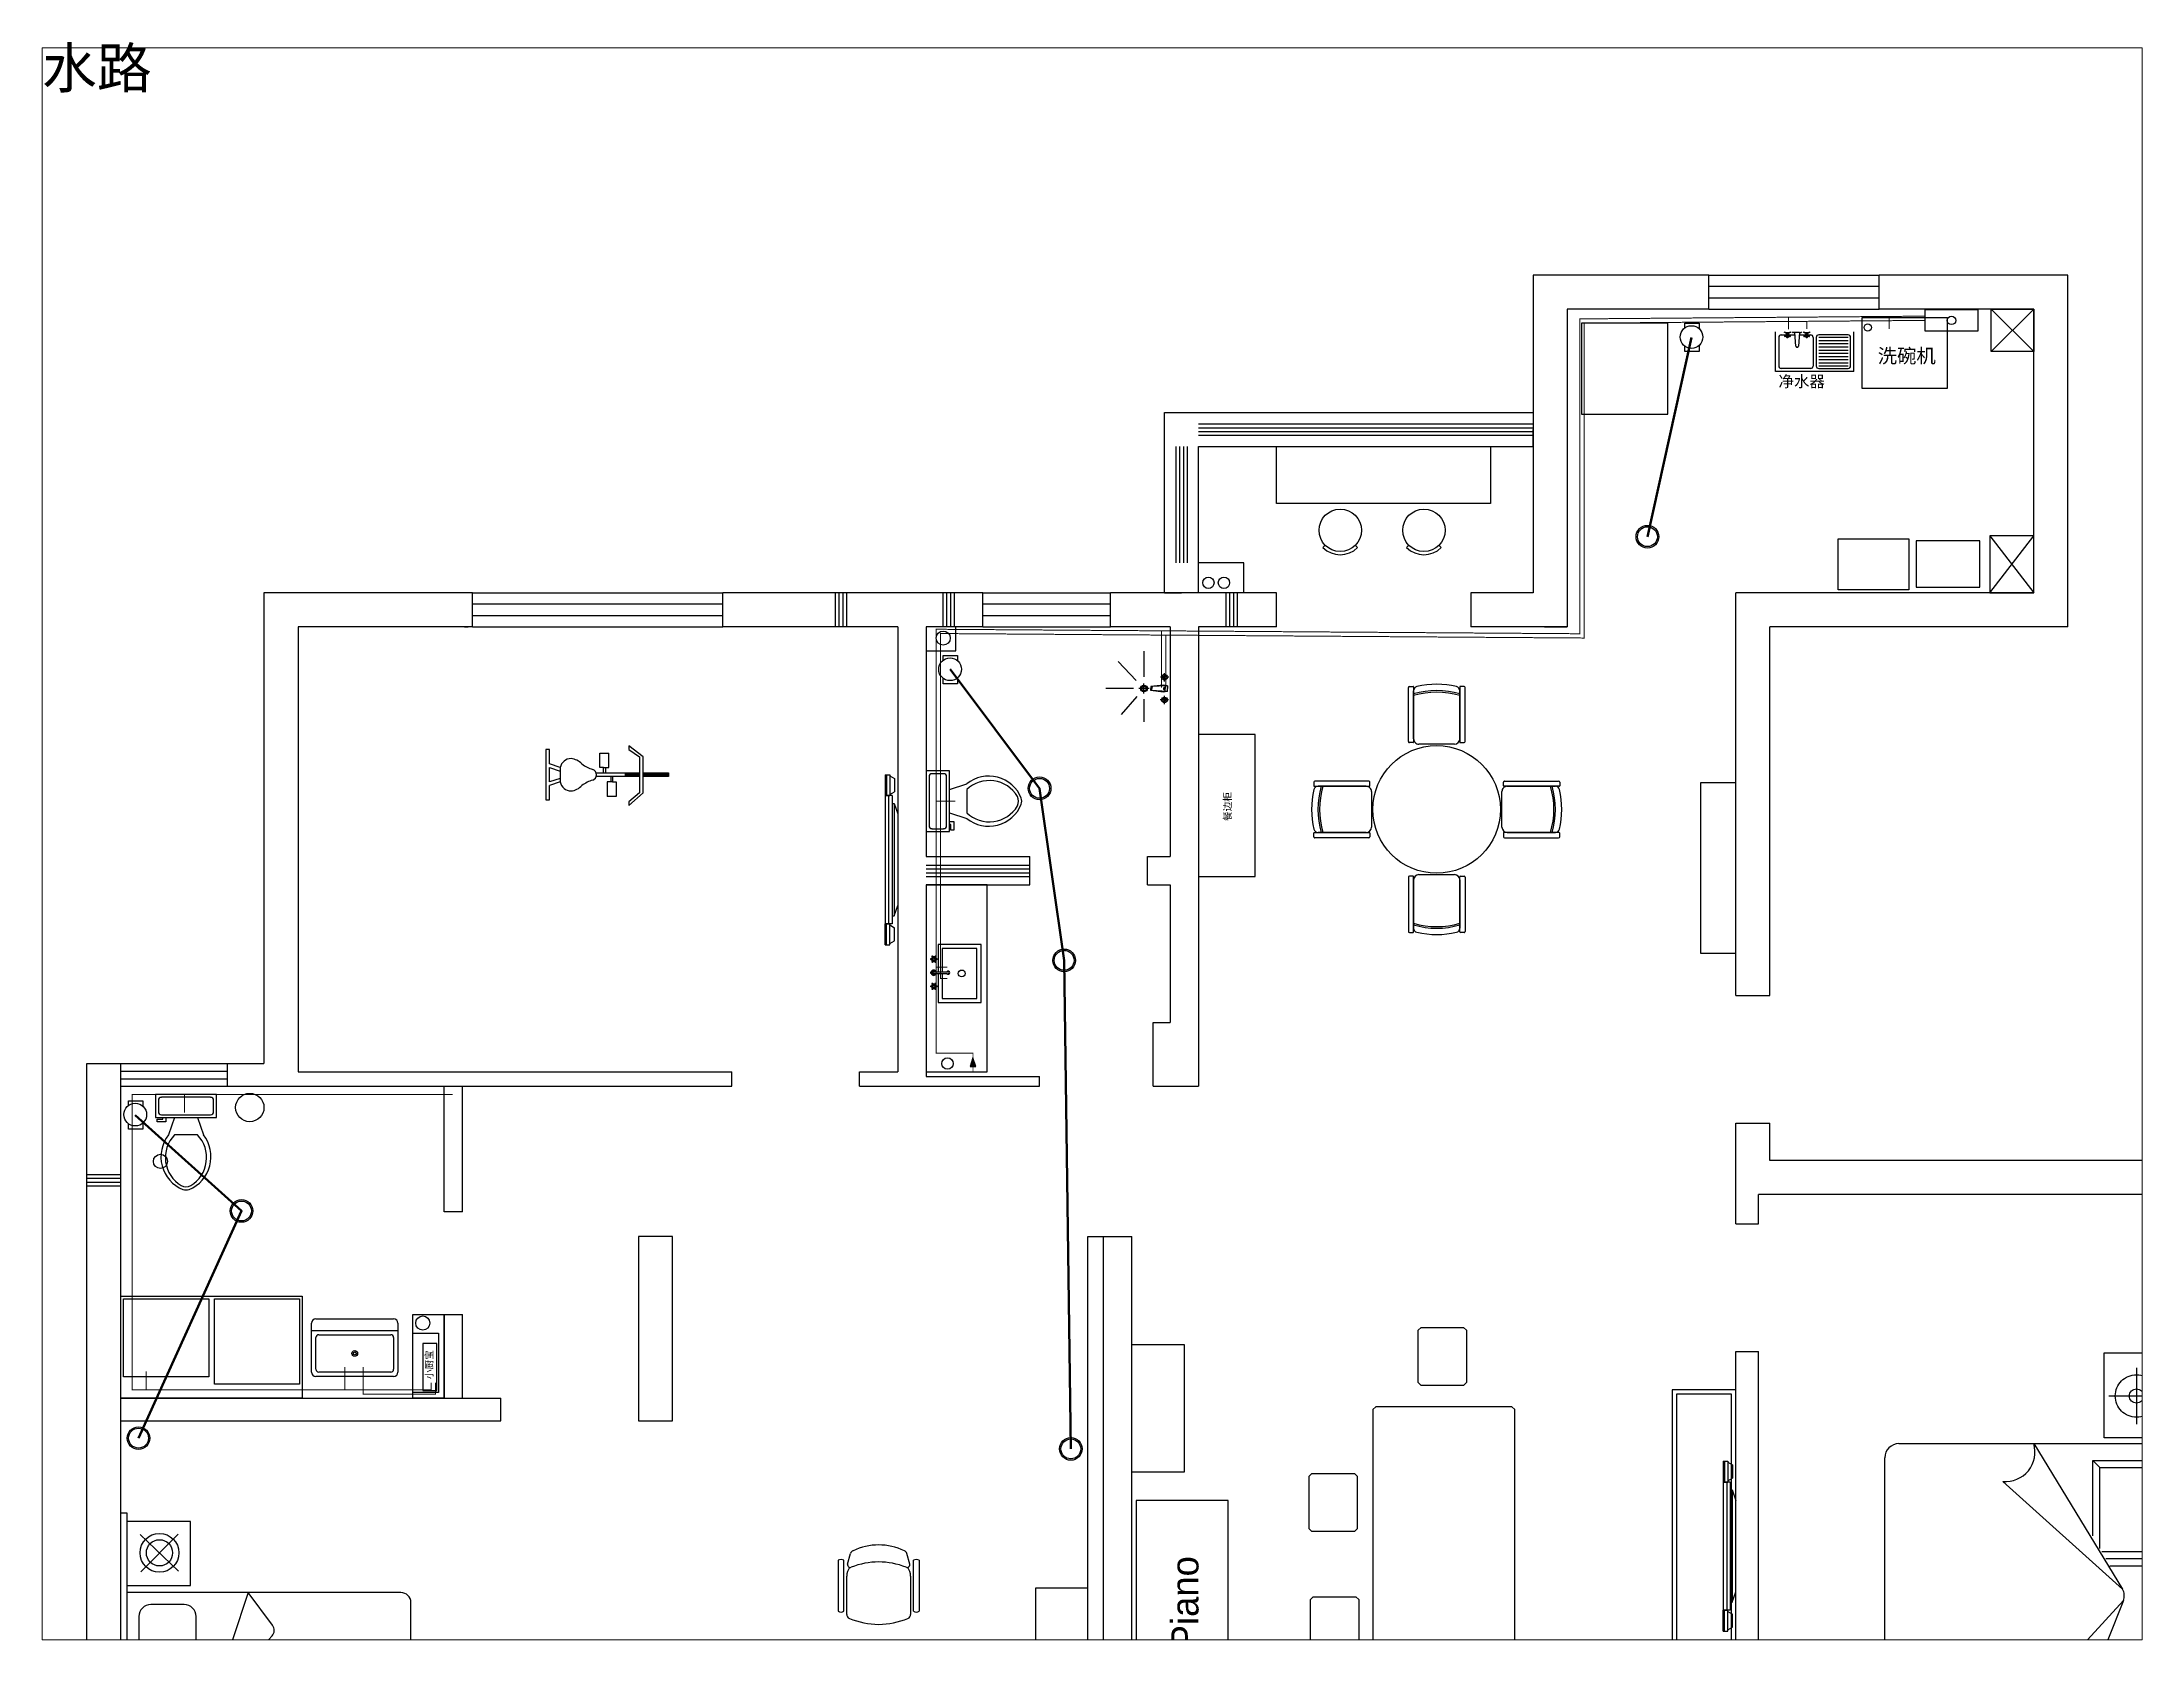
# Paper-space layout 'water supply' of a CAD drawing. Header units: millimetres. Extents: x 0 to 261, y 0 to 199.
# The model-space entities are those that its viewports show. They can reach past a viewport. Long polylines and large blocks are cut down to what shows.
import ezdxf

# ---------------------------------------------------------------- set-up
doc = ezdxf.new("R2010")
doc.units = ezdxf.units.MM
for name, pattern in [('ACAD_ISO03W100', [30, 12, -18]), ('DASHED2', [0.25, 0.125, -0.125]), ('PHANTOM2', [1.25, 0.625, -0.125, 0.125, -0.125, 0.125, -0.125])]:
    doc.linetypes.add(name, pattern=pattern)
for name, color, linetype in [('air supply', 3, 'Continuous'), ('blocks', 253, 'Continuous'), ('dim', 7, 'Continuous'), ('new wall', 90, 'Continuous'), ('strong current', 1, 'Continuous'), ('wall', 7, 'Continuous'), ('water supply', 7, 'Continuous'), ('windows', 140, 'Continuous')]:
    doc.layers.add(name, color=color, linetype=linetype)
doc.styles.get("Standard").update_dxf_attribs({"font": 'Heiti SC.ttf'})
doc.styles.add('汉字', font='', dxfattribs={"width": 0.65, "height": 75})
doc.styles.get('汉字').set_extended_font_data('FangSong_GB2312')
doc.linetypes.add('ZIGZAG', pattern='A,0.00254,-5.08,[131,ltypeshp.shx,S=5.08,R=0,X=-5.08,Y=0],-10.16,[131,ltypeshp.shx,S=5.08,R=180,X=5.08,Y=0],-5.08', length=20.32254)

psp = doc.layouts.new('water supply')

# ---------------------------------------------------------------- texts
at = {"layer": 'wall', "transparency": 33554687, "insert": (0.13, 198.14), "char_height": 5, "attachment_point": 1}
psp.add_mtext_dynamic_manual_height_columns('水路', width=78.423, gutter_width=500, heights=[0], dxfattribs=at)

msp = doc.modelspace()

# ---------------------------------------------------------------- texts
at = {"layer": 'blocks'}
for s, height, p in [('洗碗机', 100, (13550, 14190)), ('净水器', 80, (12850, 14020))]:
    msp.add_text(s, height=height, dxfattribs=at).set_placement(p)
at = {"layer": 'blocks', "ltscale": 8, "insert": (8940, 10960), "char_height": 50, "attachment_point": 1, "rotation": 90}
msp.add_mtext_dynamic_manual_height_columns('餐边柜', width=310, gutter_width=250, heights=[0], dxfattribs=at)
at = {"layer": 'blocks', "ltscale": 4, "insert": (3310, 7025), "char_height": 50, "attachment_point": 1, "rotation": 90}
msp.add_mtext_dynamic_manual_height_columns('小厨宝', width=200, gutter_width=250, heights=[0], dxfattribs=at)

# ---------------------------------------------------------------- blocks, each defined once
blk = doc.blocks.new('跑步机')
at = {"linetype": 'Continuous'}
for p, q in [((-0.75, 10), (-0.75, 17)), ((-0.75, 17), (0.25, 17)), ((-0.5, 17), (-0.5, 9.9929)), ((-0.25, 10), (-0.25, 17)), ((0, 17), (0, 9.9929)), ((0.25, 17), (0.25, 10)), ((-5.25, 10), (-8.25, 6)), ((-8.25, 6), (-7.25, 6)), ((-7.25, 6), (-5.25, 9)), ((-0.75, 10), (-5.25, 10)), ((-5.25, 9), (4.75, 9)), ((4.75, 10), (-0.75, 10)), ((-0.75, 5), (-0.75, 9)), ((-0.5, 8.9396), (-0.5, 5)), ((-0.25, 5), (-0.25, 9)), ((0, 8.9396), (0, 5)), ((0.25, 9), (0.25, 5)), ((8.25, 6), (4.75, 10)), ((4.75, 9), (7.25, 6)), ((7.25, 6), (8.25, 6)), ((-6.25, -2), (-6.25, 0.5)), ((-2.25, 0.5), (-6.25, 0.5)), ((-2.25, -0.5), (-2.25, 0.5)), ((-0.75, -3.0635), (-0.75, 5)), ((-0.75, 5), (0.25, 5)), ((0.25, 5), (0.25, -3.0635)), ((0.25, 1.5), (1.75, 1.5)), ((0.25, 1), (1.75, 1)), ((1.75, 2.5), (5.75, 2.5)), ((1.75, 1.5), (1.75, 2.5)), ((1.75, 1.5), (1.75, 0)), ((1.75, 0), (5.75, 0)), ((5.75, 2.5), (5.75, 0)), ((-2.25, -2), (-6.25, -2)), ((-2.25, -0.5), (-0.75, -0.5)), ((-2.25, -1), (-2.25, -0.5)), ((-2.25, -1), (-2.25, -2)), ((-0.75, -1), (-2.25, -1)), ((-7.25, -16), (-7.25, -17)), ((-4.75, -16), (-7.25, -16)), ((-7.25, -17), (6.75, -17)), ((-3.25, -16), (-4.75, -16)), ((-2.25, -13), (-3.25, -16)), ((-2.25, -16), (-1.25, -13)), ((-2.25, -13), (1.75, -13)), ((1.75, -16), (-2.25, -16)), ((0.75, -13), (1.75, -16)), ((1.75, -13), (2.75, -16)), ((6.75, -16), (2.75, -16)), ((6.75, -17), (6.75, -16))]:
    blk.add_line(p, q, dxfattribs=at)
for centre, radius, start, end in [((-9.6692, -1.9154), 8.1889, 321.6175, 345.2525), ((-0.25, -4.625), 1.625, 22.61987, 157.3801), ((9.1691, -1.9154), 8.1889, 194.7476, 218.3825), ((0.1685, -10.5843), 4.9531, 133.6443, 173.2256), ((-1.7006, -10.0005), 3.0494, 179.9906, 259.6205), ((1.2006, -10.0005), 3.0494, 280.3795, 0.0093894), ((-0.6686, -10.5843), 4.9531, 6.774486, 46.35562)]:
    blk.add_arc(centre, radius, start, end, dxfattribs=at)
blk = doc.blocks.new('洗涤槽 - 单槽 - 30 英寸 (俯视)')
blk.add_line((-15, -3.999996), (15, -3.999996))
for points in [[(-13.5, 0), (13.5, 0)], [(-15, -18.499996), (-15, -1.5)], [(-13.5, -17.499996), (-13.5, -6.499996)], [(-12.5, -5.499996), (12.5, -5.499996)], [(13.5, -6.499996), (13.5, -17.499996)], [(15, -1.5), (15, -18.499996)], [(13.5, -19.999996), (-13.5, -19.999996)], [(12.5, -18.499996), (-12.5, -18.499996)]]:
    blk.add_lwpolyline(points)
for radius in [1, 0.5]:
    blk.add_circle((0, -11.999996), radius)
for centre, radius, start, end in [((-13.5, -1.5), 1.5, 90, 180), ((-12.5, -6.499996), 1, 90, 180), ((12.5, -6.499996), 1, 0, 90), ((13.5, -1.5), 1.5, 0, 90), ((-13.5, -18.499996), 1.5, 180, 270), ((-12.5, -17.499996), 1, 180, 270), ((12.5, -17.499996), 1, 270, 0), ((13.5, -18.499996), 1.5, 270, 0)]:
    blk.add_arc(centre, radius, start, end)
blk = doc.blocks.new('马桶 - (俯视)')
for p, q in [((9.5, -6), (9.5, -2)), ((-10, -8.5), (-8, -8.5)), ((-10, -9.5), (-10, -8.5)), ((-7, -9.5), (-10, -9.5)), ((-8, -8.5), (-8, -8)), ((-7, -8), (-7, -9.5)), ((-4, -8), (-6, -14)), ((4, -14), (-4, -14)), ((4, -8), (6, -14))]:
    blk.add_line(p, q)
blk.add_lwpolyline([(10.5, -8), (10.5, 0), (-10.5, 0), (-10.5, -8)], close=True)
for points in [[(-9.5, -2), (-9.5, -6)], [(8.5, -1), (-8.5, -1)], [(-8.5, -7), (8.5, -7)]]:
    blk.add_lwpolyline(points)
for centre, radius, start, end in [((-8.62, -1.88), 0.884, 81.8699, 188.1301), ((-8.62, -6.12), 0.884, 171.8699, 278.1301), ((8.62, -1.88), 0.884, 351.8699, 98.1301), ((8.62, -6.12), 0.884, 261.8699, 8.1301), ((3.52, -21.58), 12.17, 141.46911, 247.97143), ((4.2, -21.82), 11.33, 136.36773, 238.94682), ((-3.52, -21.58), 12.17, 292.02843, 38.53071), ((-4.2, -21.82), 11.33, 301.05301, 43.63209), ((0, -27.88), 4, 245.73182, 294.26817), ((0, -29), 4, 254.86053, 285.13947)]:
    blk.add_arc(centre, radius, start, end)
blk = doc.blocks.new('piano')
at = {"layer": 'blocks'}
blk.add_lwpolyline([(0, 0), (1500, 0), (1500, 650), (0, 650)], close=True, dxfattribs=at)
blk.add_text('Piano', height=192, dxfattribs=at).set_placement((450, 210))
blk = doc.blocks.new('18x20 bed')
for p, q in [((0, -43), (0, 0)), ((2920, -45), (2920, 0)), ((0, -43), (2920, -45)), ((510, -43), (60, -43)), ((60, -43), (60, -493)), ((157, -141), (422, -406)), ((160, -408), (420, -138)), ((510, -493), (510, -43)), ((560, -43), (560, -1973)), ((1332, -128), (755, -128)), ((2191, -128), (1613, -128)), ((2360, -1976), (2360, -46)), ((2410, -43), (2410, -493)), ((2507, -141), (2772, -406)), ((2510, -408), (2770, -138)), ((2860, -493), (2860, -43)), ((671, -212), (671, -447)), ((1416, -447), (1416, -212)), ((1529, -212), (1529, -447)), ((2275, -447), (2275, -212)), ((60, -493), (510, -493)), ((755, -531), (1332, -531)), ((1613, -531), (2191, -531)), ((2410, -493), (2860, -493)), ((560, -898), (1344, -643)), ((1336, -655), (866, -1067)), ((1568, -640), (1375, -640)), ((1568, -640), (2054, -1067)), ((2360, -898), (1568, -640)), ((791, -1070), (560, -898)), ((2129, -1070), (2360, -898)), ((630, -2043), (2290, -2046))]:
    blk.add_line(p, q)
for centre, radius in [((290, -273), 137), ((2640, -273), 137), ((290, -273), 92.5), ((2640, -273), 92.5)]:
    blk.add_circle(centre, radius)
for centre, radius, start, end in [((755, -212), 84, 90, 180), ((1332, -212), 84, 0, 90), ((1613, -212), 84, 90, 180), ((2191, -212), 84, 0, 90), ((755, -447), 84, 180, 270), ((1332, -447), 84, 270, 0), ((1613, -447), 84, 180, 270), ((2191, -447), 84, 270, 0), ((1375, -700), 60, 90, 131.3042), ((1362, -700), 60, 90, 108.034), ((827, -1022), 60, 233.2421, 311.3042), ((2094, -1022), 60, 228.6958, 306.7579), ((630, -1973), 70, 180, 270), ((2290, -1976), 70, 270, 0)]:
    blk.add_arc(centre, radius, start, end)
blk = doc.blocks.new('A$C44EF7260')
for p, q in [((0, 1.998), (0.6, 1.998)), ((0, 1.548), (0, 1.998)), ((0.304, 1.579), (0.304, 1.971)), ((0.6, 1.998), (0.6, 1.548)), ((0.64, 2), (2.24, 2)), ((0.64, 0.1), (0.64, 2)), ((0.64, 1.95), (2.24, 1.95)), ((2.24, 2), (2.24, 0.1)), ((3.476, 1.998), (2.276, 1.998)), ((2.276, 1.998), (2.276, 1.398)), ((2.45, 1.671), (2.45, 1.985)), ((3.476, 1.398), (3.476, 1.998)), ((0.759, 1.884), (2.147, 1.884)), ((0.759, 1.884), (0.809, 1.834)), ((0.759, 1.467), (0.759, 1.884)), ((0.809, 1.834), (1.403, 1.834)), ((0.809, 1.517), (0.809, 1.834)), ((1.403, 1.834), (1.453, 1.884)), ((1.403, 1.834), (1.403, 1.53)), ((1.453, 1.884), (1.503, 1.834)), ((1.453, 1.884), (1.453, 1.558)), ((1.503, 1.834), (1.503, 1.586)), ((1.503, 1.834), (2.097, 1.834)), ((2.097, 1.834), (2.147, 1.884)), ((2.097, 1.834), (2.097, 1.535)), ((2.147, 1.884), (2.147, 1.519)), ((2.609, 1.828), (2.291, 1.828)), ((0.106, 1.775), (0.503, 1.775)), ((0.64, 1.05), (1.666, 1.676)), ((0.906, 0.833), (1.666, 1.676)), ((1.746, 1.684), (2.246, 1.486)), ((1.746, 1.684), (2.06, 1.397)), ((0.6, 1.548), (0, 1.548)), ((0.809, 1.517), (0.759, 1.467)), ((1.38, 1.517), (0.809, 1.517)), ((1.29, 1.467), (0.759, 1.467)), ((2.276, 1.398), (3.476, 1.398)), ((3.017, 1.352), (3.118, 1.091)), ((2.619, 1.162), (2.759, 0.919)), ((0.907, 0.845), (0.919, 0.845)), ((2.14, 0), (0.74, 0))]:
    blk.add_line(p, q)
for centre, radius in [((2.45, 1.828), 0.12), ((0.304, 1.775), 0.15), ((0.304, 1.775), 0.05), ((2.45, 1.828), 0.04)]:
    blk.add_circle(centre, radius)
for centre, radius, start, end in [((1.715, 1.589), 0.1, 71.7215, 119.0799), ((2.226, 1.289), 0.198, 84.1725, 146.9889), ((3.157, 0.547), 0.85, 102.6739, 128.3957), ((2.979, 1.337), 0.04, 21.3259, 102.6739), ((2.654, 1.182), 0.04, 128.3957, 209.9042), ((0.7, 0.852), 0.207, 354.6422, 106.9775), ((2.677, 1.551), 0.663, 280.7977, 310.4324), ((3.081, 1.077), 0.04, 310.4324, 21.3259), ((2.794, 0.939), 0.04, 209.9042, 280.7977), ((2.677, 1.551), 0.693, 280.6958, 310.5343), ((2.677, 1.551), 0.743, 281.5789, 309.6512), ((3.147, 1.002), 0.03, 70.2086, 130.5343), ((3.126, 1.01), 0.04, 309.6512, 20.6936), ((3.154, 1.02), 0.01, 20.6936, 70.2086), ((2.792, 0.847), 0.01, 161.0215, 210.5365), ((2.811, 0.841), 0.03, 100.6958, 161.0215), ((2.818, 0.862), 0.04, 210.5365, 281.5789), ((0.74, 0.1), 0.1, 180, 270), ((2.14, 0.1), 0.1, 270, 0)]:
    blk.add_arc(centre, radius, start, end)
blk = doc.blocks.new('*T290')
at = {"layer": 'dim', "color": 0, "linetype": 'ByBlock', "lineweight": -2, "ltscale": 8, "transparency": 16777216}
for p, q in [((0, 0), (760, 0)), ((0, 0), (0, -456)), ((760, 0), (760, -456)), ((0, -132), (760, -132)), ((380, -132), (380, -456)), ((0, -240), (760, -240)), ((0, -348), (760, -348)), ((0, -456), (760, -456))]:
    blk.add_line(p, q, dxfattribs=at)
at = {"layer": 'dim', "color": 0, "ltscale": 8, "transparency": 16777216}
for s, insert, char_height, width, attachment_point in [('window', (380, -66), 72, 724, 5), ('top', (190, -186), 54, 344, 5), ('290', (742, -150), 54, 344, 3), ('bottom', (190, -366), 54, 344, 2), ('900', (742, -366), 54, 344, 3)]:
    blk.add_mtext(s, dxfattribs=dict(at, insert=insert, char_height=char_height, width=width, attachment_point=attachment_point))
blk = doc.blocks.new('sink-5')
at = {"color": 0, "linetype": 'ByBlock'}
for p, q in [((0, -0.6), (0, 0)), ((0.227, -0.005), (0.232, 0)), ((0.252, 0), (0.252, -0.003)), ((0.392, -0.003), (0.392, 0)), ((0.413, 0), (0.421, -0.006)), ((0.517, -0.005), (0.521, 0)), ((1.176, -0.6), (1.176, 0)), ((0.048, -0.084), (0.048, -0.516)), ((0.084, -0.048), (0.163, -0.048)), ((0.124, 0), (0.132, -0.006)), ((0.132, -0.006), (0.142, -0.009)), ((0.134, -0.059), (0.133, -0.063)), ((0.133, -0.063), (0.134, -0.068)), ((0.137, -0.055), (0.134, -0.059)), ((0.134, -0.068), (0.137, -0.071)), ((0.142, -0.054), (0.137, -0.055)), ((0.137, -0.071), (0.142, -0.072)), ((0.15, -0.012), (0.142, -0.009)), ((0.142, -0.009), (0.214, -0.009)), ((0.146, -0.055), (0.142, -0.054)), ((0.142, -0.072), (0.146, -0.071)), ((0.15, -0.059), (0.146, -0.055)), ((0.146, -0.071), (0.15, -0.068)), ((0.156, -0.018), (0.15, -0.012)), ((0.151, -0.063), (0.15, -0.059)), ((0.16, -0.059), (0.15, -0.059)), ((0.15, -0.068), (0.151, -0.063)), ((0.16, -0.068), (0.15, -0.068)), ((0.161, -0.024), (0.156, -0.018)), ((0.196, -0.023), (0.16, -0.023)), ((0.161, -0.054), (0.16, -0.063)), ((0.16, -0.063), (0.161, -0.073)), ((0.164, -0.032), (0.161, -0.024)), ((0.164, -0.045), (0.161, -0.054)), ((0.161, -0.073), (0.164, -0.081)), ((0.164, -0.041), (0.164, -0.032)), ((0.164, -0.041), (0.164, -0.045)), ((0.192, -0.041), (0.164, -0.041)), ((0.164, -0.081), (0.171, -0.085)), ((0.17, -0.059), (0.169, -0.063)), ((0.169, -0.063), (0.17, -0.068)), ((0.173, -0.055), (0.17, -0.059)), ((0.17, -0.068), (0.173, -0.071)), ((0.171, -0.085), (0.178, -0.086)), ((0.178, -0.054), (0.173, -0.055)), ((0.173, -0.071), (0.178, -0.072)), ((0.183, -0.055), (0.178, -0.054)), ((0.178, -0.072), (0.183, -0.071)), ((0.178, -0.086), (0.185, -0.085)), ((0.186, -0.059), (0.183, -0.055)), ((0.183, -0.071), (0.186, -0.068)), ((0.185, -0.085), (0.192, -0.081)), ((0.187, -0.063), (0.186, -0.059)), ((0.186, -0.068), (0.187, -0.063)), ((0.194, -0.026), (0.192, -0.033)), ((0.192, -0.033), (0.192, -0.041)), ((0.192, -0.045), (0.192, -0.041)), ((0.195, -0.054), (0.192, -0.045)), ((0.192, -0.081), (0.195, -0.073)), ((0.193, -0.048), (0.291, -0.048)), ((0.199, -0.019), (0.194, -0.026)), ((0.196, -0.063), (0.195, -0.054)), ((0.195, -0.073), (0.196, -0.063)), ((0.196, -0.059), (0.206, -0.059)), ((0.206, -0.068), (0.196, -0.068)), ((0.204, -0.014), (0.199, -0.019)), ((0.211, -0.011), (0.204, -0.014)), ((0.206, -0.059), (0.205, -0.063)), ((0.205, -0.063), (0.206, -0.068)), ((0.21, -0.055), (0.206, -0.059)), ((0.206, -0.068), (0.21, -0.071)), ((0.214, -0.054), (0.21, -0.055)), ((0.21, -0.071), (0.214, -0.072)), ((0.219, -0.009), (0.211, -0.011)), ((0.214, -0.009), (0.221, -0.008)), ((0.219, -0.055), (0.214, -0.054)), ((0.214, -0.072), (0.219, -0.071)), ((0.222, -0.059), (0.219, -0.055)), ((0.219, -0.071), (0.222, -0.068)), ((0.221, -0.008), (0.227, -0.005)), ((0.223, -0.063), (0.222, -0.059)), ((0.222, -0.068), (0.223, -0.063)), ((0.252, -0.003), (0.254, -0.007)), ((0.254, -0.007), (0.257, -0.01)), ((0.257, -0.01), (0.261, -0.012)), ((0.261, -0.012), (0.265, -0.012)), ((0.288, -0.012), (0.265, -0.012)), ((0.36, -0.012), (0.288, -0.012)), ((0.306, -0.215), (0.288, -0.012)), ((0.306, -0.215), (0.307, -0.221)), ((0.307, -0.221), (0.309, -0.226)), ((0.309, -0.226), (0.313, -0.23)), ((0.313, -0.23), (0.318, -0.233)), ((0.318, -0.233), (0.324, -0.233)), ((0.324, -0.233), (0.33, -0.233)), ((0.33, -0.233), (0.335, -0.23)), ((0.335, -0.23), (0.339, -0.226)), ((0.339, -0.226), (0.341, -0.221)), ((0.341, -0.221), (0.342, -0.215)), ((0.36, -0.012), (0.342, -0.215)), ((0.357, -0.048), (0.453, -0.048)), ((0.36, -0.012), (0.378, -0.012)), ((0.378, -0.012), (0.383, -0.012)), ((0.383, -0.012), (0.387, -0.011)), ((0.387, -0.011), (0.39, -0.007)), ((0.39, -0.007), (0.392, -0.003)), ((0.421, -0.006), (0.431, -0.009)), ((0.423, -0.059), (0.422, -0.063)), ((0.422, -0.063), (0.423, -0.068)), ((0.426, -0.055), (0.423, -0.059)), ((0.423, -0.068), (0.426, -0.071)), ((0.431, -0.054), (0.426, -0.055)), ((0.426, -0.071), (0.431, -0.072)), ((0.431, -0.009), (0.503, -0.009)), ((0.439, -0.012), (0.431, -0.009)), ((0.436, -0.055), (0.431, -0.054)), ((0.431, -0.072), (0.436, -0.071)), ((0.439, -0.059), (0.436, -0.055)), ((0.436, -0.071), (0.439, -0.068)), ((0.445, -0.018), (0.439, -0.012)), ((0.449, -0.059), (0.439, -0.059)), ((0.44, -0.063), (0.439, -0.059)), ((0.439, -0.068), (0.44, -0.063)), ((0.449, -0.068), (0.439, -0.068)), ((0.45, -0.024), (0.445, -0.018)), ((0.485, -0.023), (0.449, -0.023)), ((0.45, -0.054), (0.449, -0.063)), ((0.449, -0.063), (0.45, -0.073)), ((0.453, -0.032), (0.45, -0.024)), ((0.454, -0.045), (0.45, -0.054)), ((0.45, -0.073), (0.454, -0.081)), ((0.454, -0.041), (0.453, -0.032)), ((0.454, -0.041), (0.454, -0.045)), ((0.481, -0.041), (0.454, -0.041)), ((0.454, -0.081), (0.46, -0.085)), ((0.459, -0.059), (0.458, -0.063)), ((0.458, -0.063), (0.459, -0.068)), ((0.463, -0.055), (0.459, -0.059)), ((0.459, -0.068), (0.463, -0.071)), ((0.46, -0.085), (0.467, -0.086)), ((0.467, -0.054), (0.463, -0.055)), ((0.463, -0.071), (0.467, -0.072)), ((0.472, -0.055), (0.467, -0.054)), ((0.467, -0.072), (0.472, -0.071)), ((0.467, -0.086), (0.474, -0.085)), ((0.475, -0.059), (0.472, -0.055)), ((0.472, -0.071), (0.475, -0.068)), ((0.474, -0.085), (0.481, -0.081)), ((0.476, -0.063), (0.475, -0.059)), ((0.475, -0.068), (0.476, -0.063)), ((0.484, -0.026), (0.481, -0.033)), ((0.481, -0.033), (0.481, -0.041)), ((0.481, -0.045), (0.481, -0.041)), ((0.484, -0.054), (0.481, -0.045)), ((0.481, -0.081), (0.484, -0.073)), ((0.482, -0.048), (0.528, -0.048)), ((0.488, -0.019), (0.484, -0.026)), ((0.485, -0.063), (0.484, -0.054)), ((0.484, -0.073), (0.485, -0.063)), ((0.485, -0.059), (0.495, -0.059)), ((0.495, -0.068), (0.485, -0.068)), ((0.493, -0.014), (0.488, -0.019)), ((0.5, -0.011), (0.493, -0.014)), ((0.495, -0.059), (0.494, -0.063)), ((0.494, -0.063), (0.495, -0.068)), ((0.499, -0.055), (0.495, -0.059)), ((0.495, -0.068), (0.499, -0.071)), ((0.503, -0.054), (0.499, -0.055)), ((0.499, -0.071), (0.503, -0.072)), ((0.508, -0.009), (0.5, -0.011)), ((0.503, -0.009), (0.51, -0.008)), ((0.508, -0.055), (0.503, -0.054)), ((0.503, -0.072), (0.508, -0.071)), ((0.511, -0.059), (0.508, -0.055)), ((0.508, -0.071), (0.511, -0.068)), ((0.51, -0.008), (0.517, -0.005)), ((0.512, -0.063), (0.511, -0.059)), ((0.511, -0.068), (0.512, -0.063)), ((0.564, -0.084), (0.564, -0.516)), ((0.612, -0.084), (0.612, -0.516)), ((1.092, -0.048), (0.648, -0.048)), ((0.648, -0.083), (1.092, -0.083)), ((0.648, -0.131), (1.092, -0.131)), ((0.648, -0.179), (1.092, -0.179)), ((0.648, -0.227), (1.092, -0.227)), ((0.648, -0.275), (1.092, -0.275)), ((1.128, -0.516), (1.128, -0.084)), ((1.176, -0.6), (0, -0.6)), ((0.528, -0.552), (0.084, -0.552)), ((0.648, -0.323), (1.092, -0.323)), ((0.648, -0.371), (1.092, -0.371)), ((0.648, -0.419), (1.092, -0.419)), ((0.648, -0.467), (1.092, -0.467)), ((0.648, -0.515), (1.092, -0.515)), ((0.648, -0.552), (1.092, -0.552))]:
    blk.add_line(p, q, dxfattribs=at)
for centre, start, end in [((0.084, -0.084), 90, 180), ((0.528, -0.084), 0, 90), ((0.648, -0.084), 90, 180), ((1.092, -0.084), 0, 90), ((0.084, -0.516), 180, 270), ((0.528, -0.516), 270, 0), ((0.648, -0.516), 180, 270), ((1.092, -0.516), 270, 0)]:
    blk.add_arc(centre, 0.036, start, end, dxfattribs=at)
blk = doc.blocks.new('television')
at = {"layer": 'blocks', "linetype": 'ByBlock', "ltscale": 0.01}
for p, q in [((-923, 89), (-774, 89)), ((-923, 89), (-923, 57)), ((-923, 81), (-774, 81)), ((-923, 57), (-774, 57)), ((-914, 57), (-895, 24)), ((-895, 24), (-802, 24)), ((-783, 57), (-802, 24)), ((129, 89), (-774, 89)), ((-774, 89), (-774, 57)), ((-774, 41), (-774, 89)), ((129, 65), (-774, 65)), ((129, 41), (-774, 41)), ((-719, 41), (-719, 26)), ((-719, 26), (-645, 0)), ((74, 26), (-719, 26)), ((74, 26), (0, 0)), ((74, 41), (74, 26)), ((129, 41), (129, 89)), ((277, 89), (129, 89)), ((129, 89), (129, 57)), ((277, 81), (129, 81)), ((277, 57), (129, 57)), ((137, 57), (157, 24)), ((250, 24), (157, 24)), ((269, 57), (250, 24)), ((277, 89), (277, 57))]:
    blk.add_line(p, q, dxfattribs=at)
blk = doc.blocks.new('*T326')
at = {"layer": 'dim', "color": 0, "linetype": 'ByBlock', "lineweight": -2, "ltscale": 8, "transparency": 16777216}
for p, q in [((0, 0), (760, 0)), ((0, 0), (0, -456)), ((760, 0), (760, -456)), ((0, -132), (760, -132)), ((380, -132), (380, -456)), ((0, -240), (760, -240)), ((0, -348), (760, -348)), ((0, -456), (760, -456))]:
    blk.add_line(p, q, dxfattribs=at)
at = {"layer": 'dim', "color": 0, "ltscale": 8, "transparency": 16777216}
for s, insert, char_height, width, attachment_point in [('墙高', (190, -186), 54, 344, 5), ('阳台', (380, -66), 72, 724, 5), ('1200', (742, -150), 54, 344, 3)]:
    blk.add_mtext(s, dxfattribs=dict(at, insert=insert, char_height=char_height, width=width, attachment_point=attachment_point))
blk = doc.blocks.new('socket air condition')
at = {"layer": 'strong current'}
h = blk.add_hatch(color=2, dxfattribs=at)
edge = h.paths.add_edge_path()
edge.add_ellipse((1, -20), major_axis=(100, 0), ratio=1, start_angle=8.0533, end_angle=171.9466)
edge.add_line((-98, -6), (100, -6))
at = {"layer": 'strong current', "color": 2}
for p, q in [((0, 80), (0, 204)), ((98, 80), (-98, 80))]:
    blk.add_line(p, q, dxfattribs=at)
at = {"layer": 'strong current', "color": 2, "style": '汉字'}
blk.add_text('K', height=151, dxfattribs=at).set_placement((22, 103))
blk = doc.blocks.new('Chair 12')
for p, q in [((-285, 452), (-285, 92)), ((-245, 92), (-245, 452)), ((-220, 424), (-198, 500)), ((220, 424), (198, 500)), ((245, 92), (245, 452)), ((285, 452), (285, 92)), ((-225, 70), (-225, 339)), ((225, 339), (225, 70))]:
    blk.add_line(p, q)
for centre, radius, start, end in [((-265, 417), 40, 60, 120), ((-170, 490), 30, 111.5785, 160.8295), ((0, 150), 410, 63.8038, 116.1962), ((170, 490), 30, 20.4363, 68.4215), ((265, 417), 40, 60, 120), ((-108, 336), 117, 146.0265, 178.7204), ((-200, 421), 20, 171.8917, 290.4355), ((0, -76), 516, 68.0161, 111.9839), ((200, 421), 20, 249.5645, 8.1083), ((108, 336), 117, 1.2796, 33.9735), ((-265, 127), 40, 240, 300), ((-195, 70), 30, 180, 247.3801), ((0, 525), 525, 246.8472, 293.1528), ((195, 70), 30, 292.6199, 0), ((265, 127), 40, 240, 300)]:
    blk.add_arc(centre, radius, start, end)
blk = doc.blocks.new('Chair 20')
for p, q in [((-270, 25), (-270, 540)), ((-260, 550), (-225, 550)), ((-220, 545), (-220, 20)), ((-220, 50), (-220, 509)), ((220, 545), (220, 20)), ((220, 50), (220, 509)), ((260, 550), (225, 550)), ((270, 25), (270, 540)), ((-225, 15), (-260, 15)), ((170, 0), (-170, 0)), ((225, 15), (260, 15))]:
    blk.add_line(p, q)
for centre, radius, start, end in [((-260, 540), 10, 90, 180), ((-225, 545), 5, 0, 90), ((-180, 509), 40, 103.059, 180), ((0, -254), 764, 73.2723, 106.7277), ((0, -255), 750, 72.943, 107.057), ((0, -246), 816, 76.5987, 103.4013), ((180, 509), 40, 0, 76.941), ((225, 545), 5, 90, 180), ((260, 540), 10, 0, 90), ((-260, 25), 10, 180, 270), ((-225, 20), 5, 270, 0), ((-170, 50), 50, 180, 270), ((170, 50), 50, 270, 0), ((225, 20), 5, 180, 270), ((260, 25), 10, 270, 0)]:
    blk.add_arc(centre, radius, start, end)
blk = doc.blocks.new('*U332')
at = {"layer": 'blocks', "xscale": 0.7407407407407407, "yscale": 0.7407407407407407, "zscale": 0.7407407407407407, "rotation": 270}
blk.add_blockref('Chair 20', (460, 450), dxfattribs=at)
blk = doc.blocks.new('*U333')
at = {"layer": 'blocks', "color": 0, "linetype": 'ByBlock', "lineweight": -2, "transparency": 16777216}
for p, rotation in [((10890, 11042), 90), ((10440, 11492), 180), ((9990, 11042), 270.0000000000002)]:
    blk.add_blockref('*U332', p, dxfattribs=dict(at, rotation=rotation))
blk.add_blockref('*U332', (10440, 10592), dxfattribs=at)
blk = doc.blocks.new('Chair 21')
for p, q in [((-141, 141), (-163, 163)), ((-141, -141), (-163, -163))]:
    blk.add_line(p, q)
blk.add_circle((0, 0), 200)
blk.add_arc((0, 0), 230, 135, 225)

# ---------------------------------------------------------------- hatches: boundary and pattern name
at = {"layer": 'water supply', "lineweight": 100, "ltscale": 8}
h = msp.add_hatch(color=3, dxfattribs=at)
h.dxf.hatch_style = 1
h.paths.add_polyline_path([(7170, 9290), (7170, 9230), (7190, 9230)])
h.paths.add_polyline_path([(7150, 9230), (7170, 9230), (7170, 9290)])

# ---------------------------------------------------------------- linework, layer by layer
at = {"layer": 'air supply', "linetype": 'ZIGZAG', "lineweight": 70, "ltscale": 5, "transparency": 33554687}
for points in [[(11926.1, 12965), (12237.1, 14369.8)], [(7008.1, 12030), (7639.4, 11190.6), (7812.7, 9977.5), (7859.9, 6532.9)], [(1262.3, 8887), (2011.6, 8210.8), (1285.4, 6608.9)]]:
    msp.add_lwpolyline(points, dxfattribs=at)
at = {"layer": 'air supply', "transparency": 33554687}
for points in [[(12189.8, 14437.4), (12189.8, 14469.8), (12289.8, 14469.8), (12289.8, 14433.1)], [(12289.8, 14312.7), (12289.8, 14269.8), (12189.8, 14269.8), (12189.8, 14308.4)], [(6960.8, 12094.5), (6960.8, 12126.9), (7060.8, 12126.9), (7060.8, 12090.2)], [(7060.8, 11969.8), (7060.8, 11926.9), (6960.8, 11926.9), (6960.8, 11965.5)], [(1215, 8954.6), (1215, 8987), (1315, 8987), (1315, 8950.3)], [(1315, 8829.9), (1315, 8787), (1215, 8787), (1215, 8825.6)]]:
    msp.add_lwpolyline(points, dxfattribs=at)
for centre, radius in [((12237.1, 14372.9), 80), ((11926.1, 12965), 80), ((11926.1, 12965), 70), ((7008.1, 12030), 80), ((7639.4, 11190.6), 80), ((7639.4, 11190.6), 70), ((7812.7, 9977.5), 80), ((7812.7, 9977.5), 70), ((1262.3, 8890.1), 80), ((2011.6, 8210.8), 80), ((2011.6, 8210.8), 70), ((1285.4, 6608.9), 80), ((1285.4, 6608.9), 70), ((7859.9, 6532.9), 80), ((7859.9, 6532.9), 70)]:
    msp.add_circle(centre, radius, dxfattribs=at)
at = {"layer": 'blocks'}
msp.add_line((14650, 13970), (14650, 14570), dxfattribs=at)
at = {"layer": 'blocks', "ltscale": 8}
for p, q in [((3585, 12330), (3610, 12330)), ((3585, 9192.3), (3610, 9192.3))]:
    msp.add_line(p, q, dxfattribs=at)
at = {"layer": 'blocks', "linetype": 'ByBlock', "ltscale": 0.01}
for p, q in [((8376, 11975.7), (8376.8, 12158.7)), ((8193.9, 12085.3), (8321.7, 11951)), ((8520.7, 11944.5), (8520.9, 12002.9)), ((8300.8, 11894.7), (8106.8, 11895.6)), ((8411.7, 11894.2), (8339.6, 11894.6)), ((8375.5, 11858.3), (8375.8, 11930.4)), ((8424.3, 11907.5), (8424.2, 11894.2)), ((8424.2, 11880.8), (8424.2, 11894.2)), ((8541.4, 11873.6), (8424.2, 11880.8)), ((8510.3, 11868.6), (8424.2, 11880.8)), ((8510.5, 11918.9), (8424.3, 11907.5)), ((8541.6, 11913.6), (8424.3, 11907.5)), ((8432.4, 11907.9), (8432.3, 11894.1)), ((8432.3, 11880.4), (8432.3, 11894.1)), ((8550, 11973.6), (8491.6, 11973.9)), ((8541.4, 11873.6), (8510.3, 11868.6)), ((8541.6, 11913.6), (8510.5, 11918.9)), ((8525.8, 11912.8), (8525.7, 11893.7)), ((8525.7, 11874.6), (8525.7, 11893.7)), ((8541.4, 11873.6), (8541.5, 11893.6)), ((8541.6, 11913.6), (8541.5, 11893.6)), ((8216.1, 11711.1), (8327.5, 11839.1)), ((8375.3, 11820), (8374.5, 11660)), ((8549.3, 11813.6), (8490.8, 11813.9)), ((8519.9, 11784.5), (8520.2, 11842.9)), ((6884.6, 9988.6, 274.3), (6875, 9988.6, 274.3)), ((6875, 9984.8, 274.3), (6884.6, 9984.8, 274.3)), ((6882.1, 9988.6, 274.3), (6882.1, 9992.5, 274.3)), ((6882.1, 9981, 274.3), (6882.1, 9984.8, 274.3)), ((6882.4, 9993.4, 274.3), (6885.7, 9991.5, 274.3)), ((6882.4, 9980, 274.3), (6885.7, 9981.9, 274.3)), ((6882.9, 10002.2, 274.3), (6887.6, 9993.9, 274.3)), ((6887.6, 9979.5, 274.3), (6882.9, 9971.3, 274.3)), ((6883.1, 9994.2, 274.3), (6886.4, 9996.1, 274.3)), ((6886.4, 9977.4, 274.3), (6883.1, 9979.3, 274.3)), ((6891, 9995.8, 274.3), (6886.2, 10004.1, 274.3)), ((6886.2, 9969.3, 274.3), (6891, 9977.6, 274.3)), ((6889.7, 9998, 274.3), (6893, 9999.9, 274.3)), ((6893, 9973.5, 274.3), (6889.7, 9975.5, 274.3)), ((6894, 10000.2, 274.3), (6894, 9996.3, 274.3)), ((6894, 9973.3, 274.3), (6894, 9977.1, 274.3)), ((6895, 9999.9, 274.3), (6898.3, 9998, 274.3)), ((6898.3, 9975.5, 274.3), (6895, 9973.5, 274.3)), ((6901.8, 10004.1, 274.3), (6897, 9995.8, 274.3)), ((6897, 9977.6, 274.3), (6901.8, 9969.3, 274.3)), ((6900.4, 9993.9, 274.3), (6905.1, 10002.2, 274.3)), ((6905.1, 9971.3, 274.3), (6900.4, 9979.5, 274.3)), ((6901.6, 9996.1, 274.3), (6904.9, 9994.2, 274.3)), ((6904.9, 9979.3, 274.3), (6901.6, 9977.4, 274.3)), ((6905.6, 9993.4, 274.3), (6902.3, 9991.5, 274.3)), ((6905.6, 9980, 274.3), (6902.3, 9981.9, 274.3)), ((6913, 9988.6, 274.3), (6903.4, 9988.6, 274.3)), ((6903.4, 9984.8, 274.3), (6913, 9984.8, 274.3)), ((6905.9, 9992.5, 274.3), (6905.9, 9988.6, 274.3)), ((6905.9, 9984.8, 274.3), (6905.9, 9981, 274.3)), ((6875, 9796.6, 274.3), (6884.6, 9796.6, 274.3)), ((6884.6, 9792.8, 274.3), (6875, 9792.8, 274.3)), ((6880, 9893, 274.3), (6883.5, 9901.3, 274.3)), ((6883.5, 9880.2, 274.3), (6880, 9888.5, 274.3)), ((6880.6, 9891.7, 274.3), (6880.5, 9891.7, 274.3)), ((6880.6, 9889.8, 274.3), (6880.5, 9889.8, 274.3)), ((6881.3, 9890.7, 274.3), (6882.1, 9890.7, 274.3)), ((6882.1, 9890.7, 274.3), (6885.6, 9899.2, 274.3)), ((6885.6, 9882.3, 274.3), (6882.1, 9890.7, 274.3)), ((6882.1, 9800.5, 274.3), (6882.1, 9796.6, 274.3)), ((6882.1, 9792.8, 274.3), (6882.1, 9789, 274.3)), ((6882.4, 9801.4, 274.3), (6885.7, 9799.5, 274.3)), ((6882.4, 9788, 274.3), (6885.7, 9789.9, 274.3)), ((6887.6, 9801.9, 274.3), (6882.9, 9810.2, 274.3)), ((6882.9, 9779.3, 274.3), (6887.6, 9787.5, 274.3)), ((6886.4, 9804.1, 274.3), (6883.1, 9802.2, 274.3)), ((6883.1, 9787.3, 274.3), (6886.4, 9785.4, 274.3)), ((6883.5, 9901.3, 274.3), (6894, 9905.6, 274.3)), ((6885.6, 9899.2, 274.3), (6883.5, 9901.3, 274.3)), ((6885.6, 9882.3, 274.3), (6883.5, 9880.2, 274.3)), ((6894, 9875.8, 274.3), (6883.5, 9880.2, 274.3)), ((6885.6, 9899.2, 274.3), (6894, 9902.7, 274.3)), ((6894, 9878.8, 274.3), (6885.6, 9882.3, 274.3)), ((6886.2, 9812.1, 274.3), (6891, 9803.8, 274.3)), ((6891, 9785.6, 274.3), (6886.2, 9777.3, 274.3)), ((6893, 9807.9, 274.3), (6889.7, 9806, 274.3)), ((6889.7, 9783.5, 274.3), (6893, 9781.5, 274.3)), ((6894, 9905.6, 274.3), (6904.5, 9901.3, 274.3)), ((6894, 9905.6, 274.3), (6894, 9902.7, 274.3)), ((6894, 9902.7, 274.3), (6902.4, 9899.2, 274.3)), ((6894, 9897.9, 274.3), (6911.3, 9897.9, 274.3)), ((6911.3, 9883.5, 274.3), (6894, 9883.5, 274.3)), ((6902.4, 9882.3, 274.3), (6894, 9878.8, 274.3)), ((6904.5, 9880.2, 274.3), (6894, 9875.8, 274.3)), ((6894, 9878.8, 274.3), (6894, 9875.8, 274.3)), ((6894, 9808.2, 274.3), (6894, 9804.3, 274.3)), ((6894, 9781.3, 274.3), (6894, 9785.1, 274.3)), ((6898.3, 9806, 274.3), (6895, 9807.9, 274.3)), ((6895, 9781.5, 274.3), (6898.3, 9783.5, 274.3)), ((6897, 9803.8, 274.3), (6901.8, 9812.1, 274.3)), ((6901.8, 9777.3, 274.3), (6897, 9785.6, 274.3)), ((6905.1, 9810.2, 274.3), (6900.4, 9801.9, 274.3)), ((6900.4, 9787.5, 274.3), (6905.1, 9779.3, 274.3)), ((6904.9, 9802.2, 274.3), (6901.6, 9804.1, 274.3)), ((6901.6, 9785.4, 274.3), (6904.9, 9787.3, 274.3)), ((6905.6, 9801.4, 274.3), (6902.3, 9799.5, 274.3)), ((6905.6, 9788, 274.3), (6902.3, 9789.9, 274.3)), ((6902.4, 9899.2, 274.3), (6904.5, 9901.3, 274.3)), ((6902.4, 9899.2, 274.3), (6902.9, 9897.9, 274.3)), ((6902.9, 9883.5, 274.3), (6902.4, 9882.3, 274.3)), ((6902.4, 9882.3, 274.3), (6904.5, 9880.2, 274.3)), ((6903.4, 9796.6, 274.3), (6913, 9796.6, 274.3)), ((6913, 9792.8, 274.3), (6903.4, 9792.8, 274.3)), ((6904.5, 9901.3, 274.3), (6905.9, 9897.9, 274.3)), ((6905.9, 9883.5, 274.3), (6904.5, 9880.2, 274.3)), ((6905.9, 9796.6, 274.3), (6905.9, 9800.5, 274.3)), ((6905.9, 9789, 274.3), (6905.9, 9792.8, 274.3)), ((6911.3, 9897.9, 274.3), (6985.5, 9897.9, 274.3)), ((6985.5, 9883.5, 274.3), (6911.3, 9883.5, 274.3)), ((6989.8, 9897.9, 274.3), (6985.5, 9897.9, 274.3)), ((6985.5, 9883.5, 274.3), (6989.8, 9883.5, 274.3)), ((12100, 6950), (12100, 4750)), ((12550, 6950), (12100, 6950)), ((12130, 6920), (12130, 4780)), ((12520, 6920), (12130, 6920)), ((12520, 4780), (12520, 6920)), ((12550, 4750), (12550, 6950))]:
    msp.add_line(p, q, dxfattribs=at)
at = {"layer": 'blocks'}
for points in [[(14258, 14416), (14258, 14564), (13882, 14564), (13882, 14416)], [(12070, 13830), (12070, 14470), (11460, 14470), (11460, 13830)], [(8560, 11261.2), (8560, 11261.2), (8560, 11261.2), (8560, 11261.2)], [(12550, 10027.5), (12550, 11230), (12300, 11230), (12300, 10027.5)], [(6840, 10510), (6840, 9192.3), (7270, 9192.3), (7270, 10510)], [(1160, 6890), (1160, 7610), (2440, 7610), (2440, 6890)], [(1780, 7040), (1180, 7040), (1180, 7590), (1780, 7590)], [(1820, 6990), (1820, 7590), (2420, 7590), (2420, 6990)], [(8290, 6370), (8290, 7270), (8660, 7270), (8660, 6370)], [(10330, 6980), (10310, 7000), (10310, 7370), (10330, 7390), (10630, 7390), (10650, 7370), (10650, 7000), (10630, 6980)], [(10010, 6830), (9990, 6810), (9990, 4850), (10010, 4830), (10970, 4830), (10990, 4850), (10990, 6810), (10970, 6830)], [(9560, 5950), (9540, 5970), (9540, 6340), (9560, 6360), (9860, 6360), (9880, 6340), (9880, 5970), (9860, 5950)], [(7980, 4440), (7980, 5550), (7610, 5550), (7610, 4440)], [(9570, 5080), (9550, 5100), (9550, 5470), (9570, 5490), (9870, 5490), (9890, 5470), (9890, 5100), (9870, 5080)]]:
    msp.add_lwpolyline(points, close=True, dxfattribs=at)
at = {"layer": 'blocks', "linetype": 'ACAD_ISO03W100'}
msp.add_lwpolyline([(13440, 14010), (13440, 14510), (14040, 14510), (14040, 14010)], close=True, dxfattribs=at)
at = {"layer": 'blocks', "ltscale": 8}
for points in [[(9310, 13600), (10820, 13600), (10820, 13200), (9310, 13200)], [(13770, 12950), (13770, 12590), (13270, 12590), (13270, 12950)], [(13820, 12610), (14270, 12610), (14270, 12935), (13820, 12935)], [(9160, 10570), (9160, 11570), (8760, 11570), (8760, 10570)], [(5890, 4329.4), (5891.7, 5129.4), (7191.7, 5130.6), (7190, 4330.6)]]:
    msp.add_lwpolyline(points, close=True, dxfattribs=at)
at = {"layer": 'blocks', "linetype": 'ByBlock'}
msp.add_lwpolyline([(6923.6, 9883.5), (6923.6, 9679.8), (7226.6, 9679.8), (7226.6, 10090), (6923.6, 10090), (6923.6, 9897.9)], dxfattribs=at)
at = {"layer": 'blocks', "linetype": 'ByBlock', "ltscale": 0.01}
msp.add_lwpolyline([(6952.4, 9883.5), (6952.4, 9708.6), (7197.8, 9708.6), (7197.8, 10061.2), (6952.4, 10061.2), (6952.4, 9897.9)], dxfattribs=at)
at = {"layer": 'blocks', "ltscale": 4}
msp.add_lwpolyline([(3290, 7275), (3290, 6945), (3390, 6945), (3390, 7275)], close=True, dxfattribs=at)
at = {"layer": 'blocks'}
for centre, radius in [((14070, 14490), 30), ((2070, 8940), 100)]:
    msp.add_circle(centre, radius, dxfattribs=at)
at = {"layer": 'blocks', "linetype": 'ByBlock', "ltscale": 0.01}
for centre, radius in [((8375.6, 11894.4), 24), ((8375.6, 11894.4), 16), ((8520.8, 11973.7), 20), ((8520.8, 11973.7), 12), ((8520.1, 11813.7), 20), ((8520.1, 11813.7), 12), ((6894, 9986.7, 274.3), 7.68), ((6894, 9794.7, 274.3), 7.68), ((7090.2, 9885.6), 23.9)]:
    msp.add_circle(centre, radius, dxfattribs=at)
at = {"layer": 'blocks', "ltscale": 8}
msp.add_circle((10439.6, 11041.6), 450, dxfattribs=at)
at = {"layer": 'blocks', "linetype": 'ByBlock', "ltscale": 0.01}
for centre, radius, start, end in [((8519.8, 11894.7), 5.75, 350.26148, 189.21102), ((8519.8, 11892.8), 5.75, 170.26148, 9.21102), ((6872.9, 9986.7, 274.3), 2.88, 41.81031, 318.18969), ((6872.9, 9986.7, 274.3), 2.88, 318.18969, 41.81031), ((6894, 9986.7, 274.3), 17.7, 126.23112, 173.76888), ((6894, 9986.7, 274.3), 17.7, 186.23112, 233.76888), ((6883.4, 10005, 274.3), 2.88, 341.81031, 258.18969), ((6883.4, 9968.4, 274.3), 2.88, 101.81031, 18.18969), ((6884, 9992.5, 274.3), 1.92, 120, 180), ((6884, 9981, 274.3), 1.92, 180, 240), ((6883.4, 10005, 274.3), 2.88, 258.18969, 341.81031), ((6883.4, 9968.4, 274.3), 2.88, 18.18969, 101.81031), ((6894, 9986.7, 274.3), 9.6, 168.46304, 191.53696), ((6894, 9986.7, 274.3), 9.6, 131.53696, 168.46304), ((6894, 9986.7, 274.3), 9.6, 191.53696, 228.46304), ((6894, 9986.7, 274.3), 17.7, 66.23112, 113.76888), ((6894, 9986.7, 274.3), 17.7, 246.23112, 293.76888), ((6894, 9986.7, 274.3), 9.6, 108.46304, 131.53696), ((6894, 9986.7, 274.3), 9.6, 228.46304, 251.53696), ((6894, 9986.7, 274.3), 9.6, 71.53696, 108.46304), ((6894, 9986.7, 274.3), 9.6, 251.53696, 288.46304), ((6894, 9998.3, 274.3), 1.92, 60, 120), ((6894, 9975.2, 274.3), 1.92, 240, 300), ((6894, 9986.7, 274.3), 9.6, 48.46304, 71.53696), ((6894, 9986.7, 274.3), 9.6, 288.46304, 311.53696), ((6894, 9986.7, 274.3), 9.6, 11.53696, 48.46304), ((6894, 9986.7, 274.3), 9.6, 311.53696, 348.46304), ((6904.6, 10005, 274.3), 2.88, 281.81031, 198.18969), ((6904.6, 9968.4, 274.3), 2.88, 161.81031, 78.18969), ((6904.6, 10005, 274.3), 2.88, 198.18969, 281.81031), ((6904.6, 9968.4, 274.3), 2.88, 78.18969, 161.81031), ((6894, 9986.7, 274.3), 9.6, 348.46304, 11.53696), ((6894, 9986.7, 274.3), 17.7, 6.23112, 53.76888), ((6894, 9986.7, 274.3), 17.7, 306.23112, 353.76888), ((6904, 9992.5, 274.3), 1.92, 0, 60), ((6904, 9981, 274.3), 1.92, 300, 0), ((6915.1, 9986.7, 274.3), 2.88, 138.18969, 221.81031), ((6915.1, 9986.7, 274.3), 2.88, 221.81031, 138.18969), ((6872.9, 9794.7, 274.3), 2.88, 41.81031, 318.18969), ((6875.3, 9890.7, 274.3), 4.83, 83.13677, 276.85236), ((6872.9, 9794.7, 274.3), 2.88, 318.18969, 41.81031), ((6894, 9890.7, 274.3), 18.7, 22.61316, 165.14458), ((6875.8, 9890.7, 274.3), 4.8, 271.11417, 88.87496), ((6894, 9890.7, 274.3), 18.7, 194.84455, 337.38684), ((6894, 9794.7, 274.3), 17.7, 126.23112, 173.76888), ((6894, 9794.7, 274.3), 17.7, 186.23112, 233.76888), ((6880.2, 9890.7, 274.3), 1.03, 290.53183, 69.46817), ((6883.4, 9813, 274.3), 2.88, 341.81031, 258.18969), ((6883.4, 9776.4, 274.3), 2.88, 101.81031, 18.18969), ((6884, 9800.5, 274.3), 1.92, 120, 180), ((6884, 9789, 274.3), 1.92, 180, 240), ((6883.4, 9813, 274.3), 2.88, 258.18969, 341.81031), ((6883.4, 9776.4, 274.3), 2.88, 18.18969, 101.81031), ((6894, 9794.7, 274.3), 9.6, 168.46304, 191.53696), ((6894, 9794.7, 274.3), 9.6, 131.53696, 168.46304), ((6894, 9794.7, 274.3), 9.6, 191.53696, 228.46304), ((6894, 9890.7, 274.3), 9.24, 51.15599, 308.84401), ((6894, 9890.7, 274.3), 7.2, 90, 270), ((6894, 9794.7, 274.3), 17.7, 66.23112, 113.76888), ((6894, 9794.7, 274.3), 17.7, 246.23112, 293.76888), ((6894, 9794.7, 274.3), 9.6, 108.46304, 131.53696), ((6894, 9794.7, 274.3), 9.6, 228.46304, 251.53696), ((6894, 9794.7, 274.3), 9.6, 71.53696, 108.46304), ((6894, 9794.7, 274.3), 9.6, 251.53696, 288.46304), ((6894, 9806.3, 274.3), 1.92, 60, 120), ((6894, 9783.2, 274.3), 1.92, 240, 300), ((6894, 9794.7, 274.3), 9.6, 48.46304, 71.53696), ((6894, 9794.7, 274.3), 9.6, 288.46304, 311.53696), ((6894, 9794.7, 274.3), 9.6, 11.53696, 48.46304), ((6894, 9794.7, 274.3), 9.6, 311.53696, 348.46304), ((6904.6, 9813, 274.3), 2.88, 281.81031, 198.18969), ((6904.6, 9776.4, 274.3), 2.88, 161.81031, 78.18969), ((6904.6, 9813, 274.3), 2.88, 198.18969, 281.81031), ((6904.6, 9776.4, 274.3), 2.88, 78.18969, 161.81031), ((6894, 9794.7, 274.3), 9.6, 348.46304, 11.53696), ((6894, 9794.7, 274.3), 17.7, 6.23112, 53.76888), ((6894, 9794.7, 274.3), 17.7, 306.23112, 353.76888), ((6904, 9800.5, 274.3), 1.92, 0, 60), ((6904, 9789, 274.3), 1.92, 300, 0), ((6915.1, 9794.7, 274.3), 2.88, 138.18969, 221.81031), ((6915.1, 9794.7, 274.3), 2.88, 221.81031, 138.18969), ((6994.6, 9890.7, 274.3), 11.6, 218.35621, 141.64379), ((6989.6, 9890.7, 274.3), 7.2, 271.73249, 88.26751)]:
    msp.add_arc(centre, radius, start, end, dxfattribs=at)
at = {"layer": 'blocks', "linetype": 'ByBlock', "ltscale": 0.01, "extrusion": (0, 0, -1)}
msp.add_ellipse((6875.4, 9890.7, 274.3), major_axis=(-3.78, -3.25), ratio=0.9475948, start_param=2.3638208, end_param=5.285111, dxfattribs=at)
at = {"layer": 'new wall', "ltscale": 8}
for p, q in [((14350, 14270), (14650, 14570)), ((14350, 14570), (14650, 14270)), ((7050, 12160), (7050, 12330)), ((6840, 12160), (7050, 12160)), ((7980, 4620), (7980, 8030)), ((7980, 8030), (8090, 8030))]:
    msp.add_line(p, q, dxfattribs=at)
at = {"layer": 'new wall'}
for p, q in [((8600, 13600), (8600, 12780)), ((8680, 13600), (8680, 12780)), ((9080, 12780), (8760, 12780)), ((9080, 12570), (9080, 12780)), ((3440, 8204.4), (3440, 9090.3)), ((3570, 8204.4), (3570, 9090.3)), ((3570, 8204.4), (3440, 8204.4)), ((3440, 6890), (3440, 7480)), ((3440, 7480), (3570, 7480)), ((3570, 6890), (3570, 7480)), ((1160, 6890), (3840, 6890)), ((3840, 6730), (3840, 6890)), ((1160, 6730), (3840, 6730))]:
    msp.add_line(p, q, dxfattribs=at)
at = {"layer": 'new wall', "linetype": 'ACAD_ISO03W100'}
for p, q in [((8626.4, 13600), (8626.4, 12780)), ((8653.6, 13600), (8653.6, 12780))]:
    msp.add_line(p, q, dxfattribs=at)
at = {"layer": 'new wall', "ltscale": 8}
for points in [[(14650, 14570), (14650, 14270), (14350, 14270), (14350, 14570)], [(3440, 6890), (3220, 6890), (3220, 7480), (3440, 7480)]]:
    msp.add_lwpolyline(points, close=True, dxfattribs=at)
at = {"layer": 'new wall', "linetype": 'ACAD_ISO03W100'}
msp.add_lwpolyline([(3220, 7350), (3400, 7350), (3400, 6930), (3220, 6930)], close=True, dxfattribs=at)
at = {"layer": 'wall'}
for p, q in [((12360, 14810), (11120, 14810)), ((11120, 14810), (11120, 12570)), ((12360, 14570), (12360, 14810)), ((14890, 14810), (13560, 14810)), ((13560, 14570), (13560, 14810)), ((14890, 12330), (14890, 14810)), ((12360, 14570), (11360, 14570)), ((11360, 14570), (11360, 12330)), ((14650, 14570), (13560, 14570)), ((14650, 12570), (14650, 14570)), ((8520, 12570), (8520, 13840)), ((8520, 13840), (11120, 13840)), ((11120, 13840), (11120, 13720)), ((11120, 13600), (11120, 13720)), ((8760, 12570), (8760, 13600)), ((8760, 13600), (11120, 13600)), ((3640, 12570), (2170, 12570)), ((2170, 12570), (2170, 9250)), ((3640, 12330), (3640, 12570)), ((7240, 12570), (5405, 12570)), ((5405, 12330), (5405, 12570)), ((6200, 12330), (6200, 12570)), ((6280, 12330), (6280, 12570)), ((6960, 12330), (6960, 12570)), ((7040, 12330), (7040, 12570)), ((7240, 12330), (7240, 12570)), ((9310, 12570), (8140, 12570)), ((8140, 12330), (8140, 12570)), ((8520, 12570), (8640, 12570)), ((8760, 12570), (8640, 12570)), ((8955, 12330), (8955, 12570)), ((9035, 12330), (9035, 12570)), ((9310, 12330), (9310, 12570)), ((11120, 12570), (10680, 12570)), ((10680, 12570), (10680, 12330)), ((14650, 12570), (12550, 12570)), ((12550, 9730), (12550, 12570)), ((3640, 12330), (2410, 12330)), ((2410, 12330), (2410, 9192.3)), ((6640, 12330), (5405, 12330)), ((6640, 12330), (6640, 9192.3)), ((7240, 12330), (6840, 12330)), ((6840, 12330), (6840, 10710)), ((8560, 12330), (8140, 12330)), ((8560, 12330), (8560, 10710)), ((9310, 12330), (8760, 12330)), ((8760, 12330), (8760, 9090.3)), ((11360, 12330), (10680, 12330)), ((14890, 12330), (12790, 12330)), ((12790, 9730), (12790, 12330)), ((6840, 10710), (7570.1, 10710)), ((7570.1, 10510), (7570.1, 10710)), ((8400, 10710), (8560, 10710)), ((8400, 10510), (8400, 10710)), ((6840, 10510), (6840, 9158.5)), ((6840, 10510), (7570.1, 10510)), ((8400, 10510), (8560, 10510)), ((8560, 10510), (8560, 9540.3)), ((12550, 9730), (12790, 9730)), ((920, 2240), (920, 9250.3)), ((1160, 6890), (1160, 9250.3)), ((1910, 9250), (2170, 9250)), ((1910, 9250), (1910, 9090.3)), ((2410, 9192.3), (5470, 9192.3)), ((5470, 9090.3), (5470, 9192.3)), ((6370, 9192.3), (6640, 9192.3)), ((6370, 9090.3), (6370, 9192.3)), ((1910, 9090.3), (5470, 9090.3)), ((6370, 9090.3), (7640, 9090.3)), ((6840, 9158.5), (7640, 9158.5)), ((7640, 9090.3), (7640, 9158.5)), ((8440, 9090.3), (8760, 9090.3)), ((12550, 8830), (12790, 8830)), ((12550, 8120), (12550, 8830)), ((12790, 8567.5), (12790, 8830)), ((920, 8468), (1160, 8468)), ((15870, 8567.5), (12790, 8567.5)), ((920, 8388), (1160, 8388)), ((15630, 8327.5), (12710, 8327.5)), ((12710, 8120), (12710, 8327.5)), ((8090, 8030), (8290, 8030)), ((8090, 4620), (8090, 8030)), ((8290, 3570), (8290, 8030)), ((12550, 8120), (12710, 8120)), ((12550, 3570), (12550, 7220)), ((12550, 7220), (12710, 7220)), ((12710, 3570), (12710, 7220)), ((1160, 2480), (1160, 6890))]:
    msp.add_line(p, q, dxfattribs=at)
at = {"layer": 'wall', "ltscale": 8}
for p, q in [((14340, 12970), (14650, 12570)), ((14340, 12570), (14650, 12970))]:
    msp.add_line(p, q, dxfattribs=at)
at = {"layer": 'wall', "linetype": 'ACAD_ISO03W100'}
for p, q in [((6226.4, 12330), (6226.4, 12570)), ((6253.6, 12330), (6253.6, 12570)), ((6986.4, 12330), (6986.4, 12570)), ((7013.6, 12330), (7013.6, 12570)), ((8981.4, 12330), (8981.4, 12570)), ((9008.6, 12330), (9008.6, 12570)), ((920, 8441.6), (1160, 8441.6)), ((920, 8414.4), (1160, 8414.4))]:
    msp.add_line(p, q, dxfattribs=at)
at = {"layer": 'wall', "linetype": 'Continuous'}
for p, q in [((11200, 12330), (11360, 12330)), ((920, 9250.3), (1160, 9250.3)), ((5050, 7830), (5050, 8030))]:
    msp.add_line(p, q, dxfattribs=at)
at = {"layer": 'wall'}
for points in [[(14650, 12570), (14650, 12970), (14340, 12970), (14340, 12570)], [(4810, 8030), (4810, 6730), (5050, 6730), (5050, 8030)]]:
    msp.add_lwpolyline(points, close=True, dxfattribs=at)
at = {"layer": 'wall', "ltscale": 8}
msp.add_lwpolyline([(8440, 9090.3), (8440, 9540.3), (8560, 9540.3)], dxfattribs=at)
at = {"layer": 'wall'}
for centre, radius in [((8830, 12640), 40), ((8940, 12640), 40), ((6960, 12250), 50), ((6990, 9250), 40), ((1440, 8560.3), 50), ((3290, 7420.3), 50)]:
    msp.add_circle(centre, radius, dxfattribs=at)
at = {"layer": 'water supply', "color": 3, "linetype": 'DASHED2', "lineweight": 100, "ltscale": 150, "const_width": 7}
msp.add_lwpolyline([(7170, 9192.3), (7170, 9322.3), (6910, 9322.3), (6910, 12312.3), (11449.9, 12280.7), (11449.9, 14500.7), (13880, 14520)], dxfattribs=at)
at = {"layer": 'water supply', "color": 3, "linetype": 'DASHED2', "ltscale": 150, "const_width": 7}
for points in [[(12919.8, 14517.2), (12920.2, 14427.2)], [(13629.9, 14519.6), (13630.3, 14429.6)], [(8499.9, 12297.2), (8500, 11900)], [(6910, 11100), (7045, 11100)], [(6910, 9930), (6990, 9930)], [(3500, 9032.3), (1240, 9032.3), (1240, 6950), (1500, 6950), (3350, 6950), (3350, 7000)], [(2740, 7110), (2740, 6950)], [(1340, 7080), (1340, 6948.9)]]:
    msp.add_lwpolyline(points, dxfattribs=at)
at = {"layer": 'water supply', "color": 3, "const_width": 7}
for points in [[(13629.9, 14519.6), (13630.1, 14469.6)], [(1610, 9032.3), (1610, 8903.1)]]:
    msp.add_lwpolyline(points, dxfattribs=at)
at = {"layer": 'water supply', "color": 1, "linetype": 'PHANTOM2', "lineweight": 100, "ltscale": 150, "const_width": 7}
msp.add_lwpolyline([(6990, 9850), (6940, 9850), (6940, 12282.1), (11479.9, 12250.5), (11479.9, 14471), (13880, 14490)], dxfattribs=at)
at = {"layer": 'water supply', "color": 1, "linetype": 'PHANTOM2', "ltscale": 150, "const_width": 7}
for points in [[(13050, 14480), (13050, 14429.6)], [(8529.9, 12268), (8530, 11900)], [(2870, 7110), (2870, 6920), (3380, 6920), (3380, 7000)]]:
    msp.add_lwpolyline(points, dxfattribs=at)
at = {"layer": 'water supply', "color": 3, "ltscale": 8}
msp.add_lwpolyline([(7170, 9290), (7150, 9230), (7190, 9230), (7170, 9290)], close=True, dxfattribs=at)
at = {"layer": 'water supply'}
msp.add_circle((13480, 14440), 25, dxfattribs=at)
at = {"layer": 'windows'}
for p, q in [((12360, 14810), (13560, 14810)), ((12360, 14570), (13560, 14570)), ((8760, 13760), (11120, 13760)), ((8760, 13680), (11120, 13680)), ((3640, 12570), (5405, 12570)), ((7240, 12570), (8140, 12570)), ((3640, 12330), (5405, 12330)), ((7240, 12330), (8140, 12330)), ((6840, 10648.8), (7570.1, 10648.8)), ((6840, 10568.8), (7570.1, 10568.8)), ((1160, 9250.3), (1910, 9250.3)), ((1160, 9090.3), (1910, 9090.3))]:
    msp.add_line(p, q, dxfattribs=at)
at = {"layer": 'windows', "linetype": 'ACAD_ISO03W100'}
for p, q in [((12360, 14730.8), (13560, 14730.8)), ((12360, 14649.2), (13560, 14649.2)), ((8760, 13733.6), (11120, 13733.6)), ((8760, 13706.4), (11120, 13706.4)), ((3640, 12490.8), (5405, 12490.8)), ((7240, 12490.8), (8140, 12490.8)), ((3640, 12409.2), (5405, 12409.2)), ((7240, 12409.2), (8140, 12409.2)), ((6840, 10622.4), (7570.1, 10622.4)), ((6840, 10595.2), (7570.1, 10595.2)), ((1160, 9197.5), (1910, 9197.5)), ((1160, 9143.1), (1910, 9143.1))]:
    msp.add_line(p, q, dxfattribs=at)

# ---------------------------------------------------------------- block references
for name, p in [('*T290', (12510, 14330)), ('*T326', (9610, 13350))]:
    msp.add_blockref(name, p)
at = {"layer": 'blocks'}
for name, p, xscale, yscale, zscale in [('sink-5', (12830, 14410), 468.5374149660026, 468.5374149660026, 468.5374149660026), ('马桶 - (俯视)', (1620, 9032.3), 20.40445865265091, 20.40445865265091, 20.40445865265091), ('洗涤槽 - 单槽 - 30 英寸 (俯视)', (2810, 7450), 20.32, 20.32, 20.32)]:
    msp.add_blockref(name, p, dxfattribs=dict(at, xscale=xscale, yscale=yscale, zscale=zscale))
for name, p, xscale, yscale, zscale, rotation in [('Chair 21', (9760, 13010), 0.75, 0.75, 0.75, 89.99999999999999), ('Chair 21', (10350, 13010), 0.75, 0.75, 0.75, 89.99999999999999), ('跑步机', (4590, 11280), 25.4, 25.4, 25.4, 270), ('马桶 - (俯视)', (6840, 11100), 20.40445865265091, 20.40445865265091, 20.40445865265091, 90.00003630468252), ('A$C44EF7260', (13600, 7210), 1000, 1000, 1000, 270)]:
    msp.add_blockref(name, p, dxfattribs=dict(at, xscale=xscale, yscale=yscale, zscale=zscale, rotation=rotation))
for name, p in [('*U333', (0, 0)), ('Chair 12', (6504.8, 5295.9, 406.5))]:
    msp.add_blockref(name, p, dxfattribs=at)
at = {"layer": 'blocks', "rotation": 90}
for name, p in [('television', (6640, 11010)), ('television', (12550, 6170.1)), ('18x20 bed', (1160, 3160)), ('piano', (8970, 4670))]:
    msp.add_blockref(name, p, dxfattribs=at)
at = {"layer": 'wall', "rotation": 180}
msp.add_blockref('socket air condition', (6460, 12320), dxfattribs=at)

msp.set_redraw_order([(e.dxf.handle, doc.entitydb.next_handle()) for e in msp.query("TEXT MTEXT ATTDEF DIMENSION ARC_DIMENSION")])  # texts and dimensions are drawn at this point

# ---------------------------------------------------------------- viewports
at = {"layer": 'dim', "transparency": 33554687, "view_target_point": (7521.99, 7062.84)}
vp = psp.add_viewport(center=(130.71, 99.16), size=(261.15, 197.9639), view_center_point=(487.38, 3735.8), view_height=11225.8206, dxfattribs=at)
vp.frozen_layers = ['dim', 'strong current']

doc.saveas('drawing.dxf')
